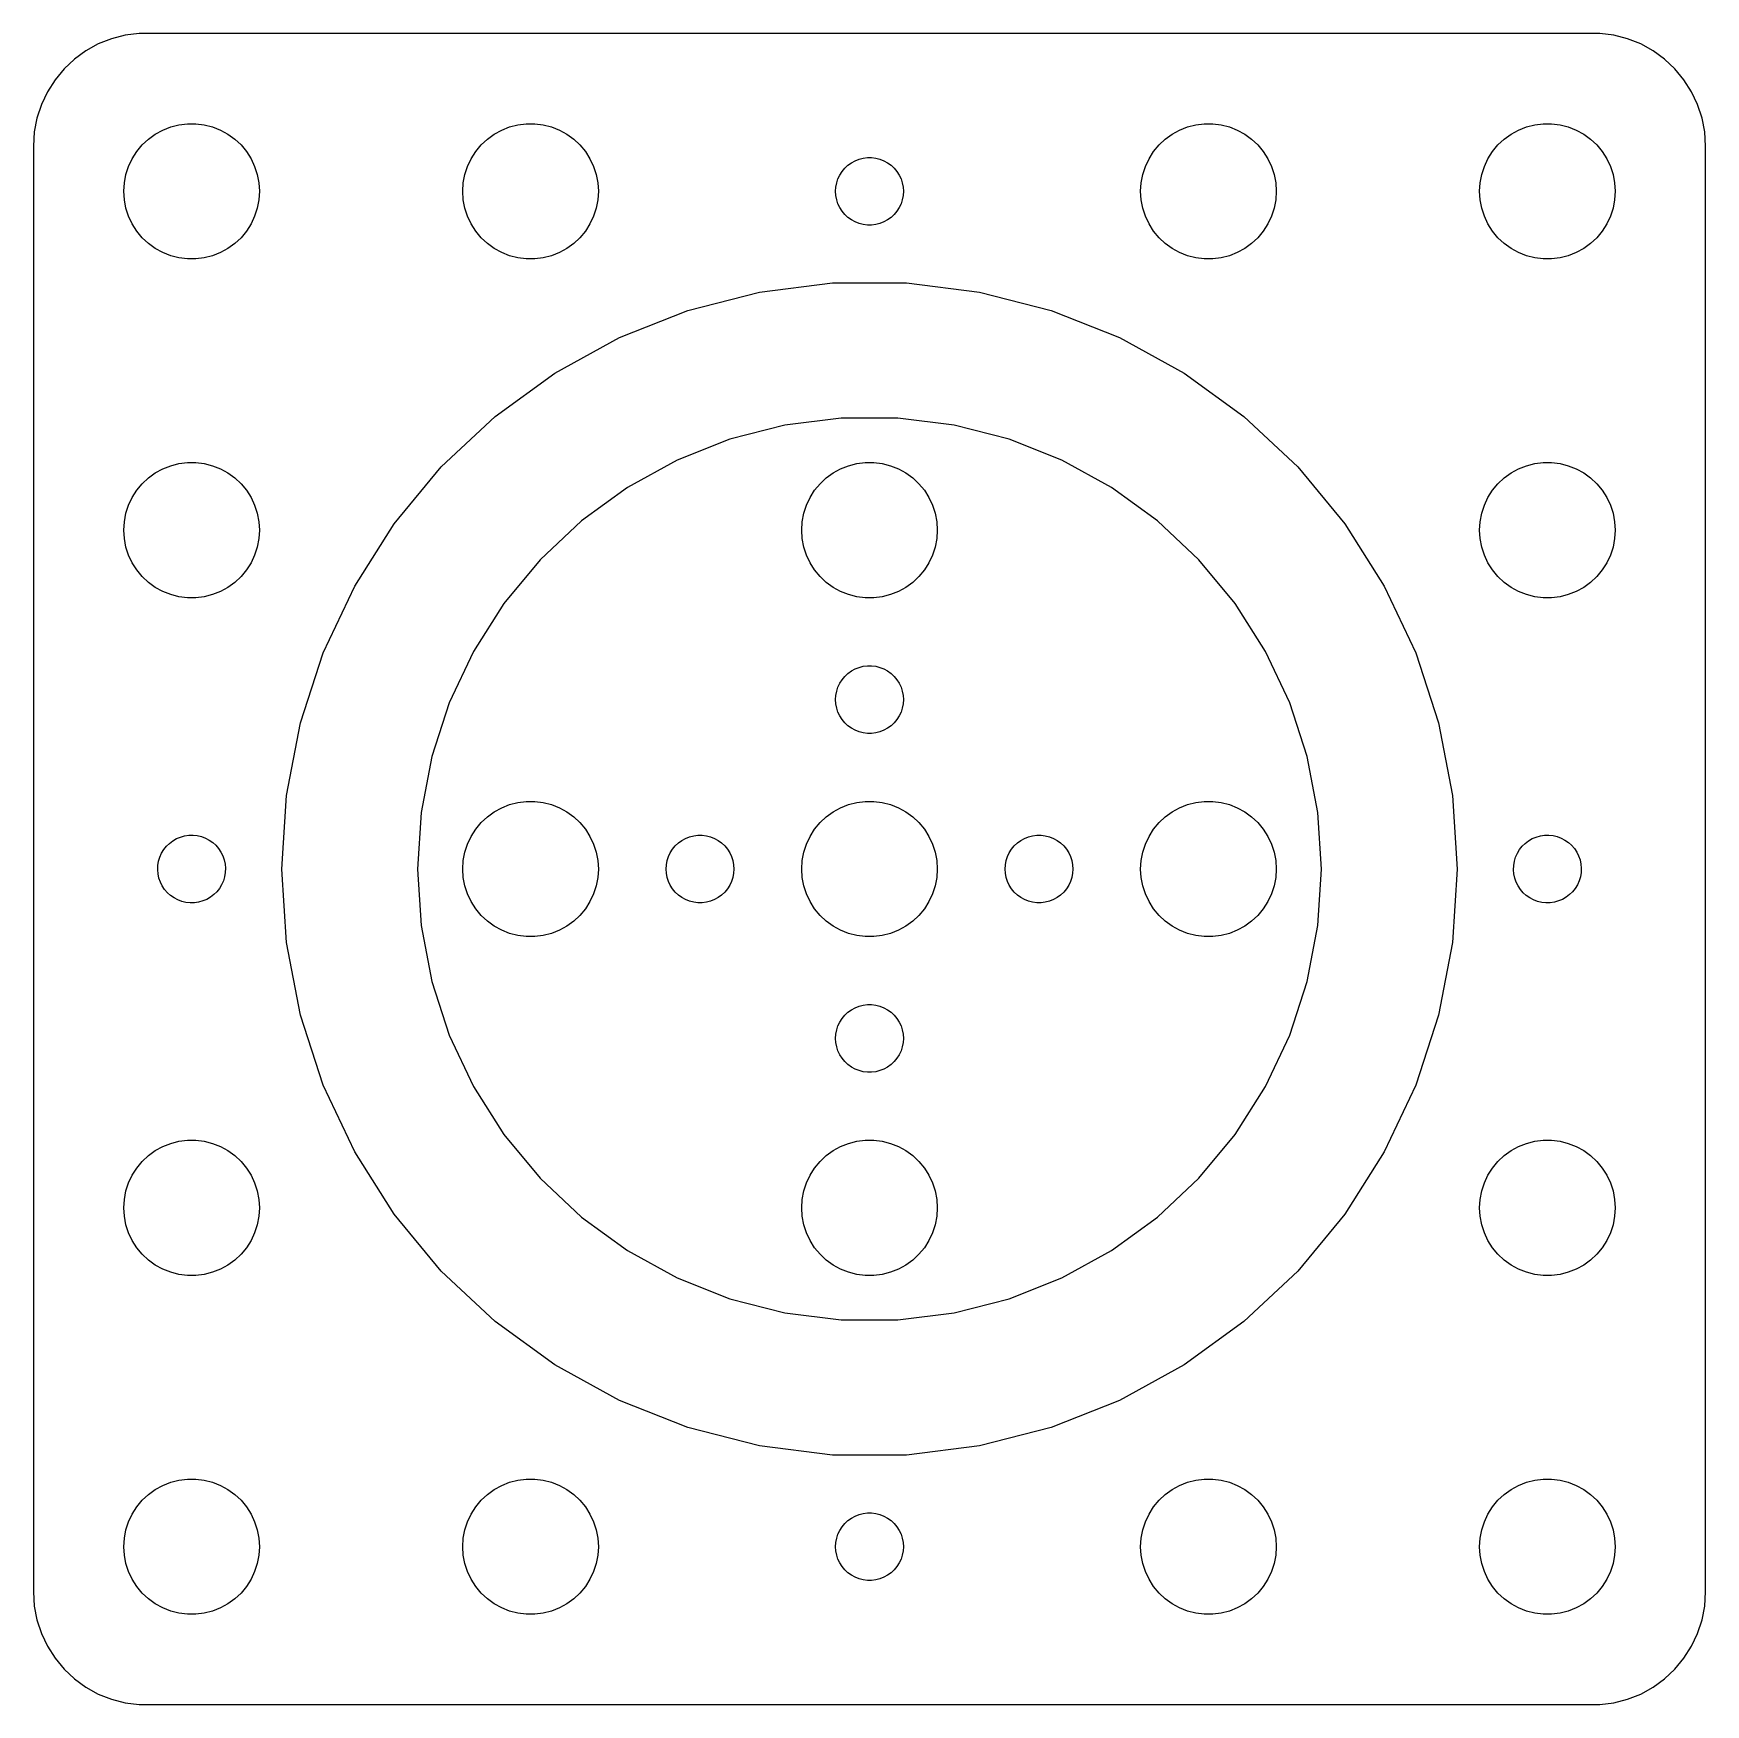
# Model space of a CAD drawing. Header units: metres. Extents: x -37 to 37, y -37 to 37.
import ezdxf

# ---------------------------------------------------------------- set-up
doc = ezdxf.new("R2010")
doc.units = ezdxf.units.M

msp = doc.modelspace()

# ---------------------------------------------------------------- linework, layer by layer
for p, q in [((-34.1289, 36.5241), (-34.6791, 36.2216)), ((-33.5451, 36.7553), (-34.1289, 36.5241)), ((-32.9369, 36.9114), (-33.5451, 36.7553)), ((-32.3139, 36.9901), (-32.9369, 36.9114)), ((32.3139, 36.9901), (-32.3139, 36.9901)), ((32.9369, 36.9114), (32.3139, 36.9901)), ((33.5451, 36.7553), (32.9369, 36.9114)), ((34.1289, 36.5241), (33.5451, 36.7553)), ((34.6791, 36.2216), (34.1289, 36.5241)), ((-35.1871, 35.8526), (-35.6448, 35.4227)), ((-34.6791, 36.2216), (-35.1871, 35.8526)), ((35.1871, 35.8526), (34.6791, 36.2216)), ((35.6448, 35.4227), (35.1871, 35.8526)), ((-36.0451, 34.9389), (-36.3815, 34.4088)), ((-35.6448, 35.4227), (-36.0451, 34.9389)), ((36.0451, 34.9389), (35.6448, 35.4227)), ((36.3815, 34.4088), (36.0451, 34.9389)), ((-36.3815, 34.4088), (-36.6489, 33.8406)), ((36.6489, 33.8406), (36.3815, 34.4088)), ((-36.6489, 33.8406), (-36.8429, 33.2434)), ((36.8429, 33.2434), (36.6489, 33.8406)), ((-36.9606, 32.6267), (-37, 32)), ((-36.8429, 33.2434), (-36.9606, 32.6267)), ((-31.6075, 32.533), (-31.2773, 32.7145)), ((-31.2773, 32.7145), (-30.927, 32.8532)), ((-30.927, 32.8532), (-30.5621, 32.9469)), ((-30.5621, 32.9469), (-30.1884, 32.9941)), ((-30.1884, 32.9941), (-29.8116, 32.9941)), ((-29.8116, 32.9941), (-29.4379, 32.9469)), ((-29.4379, 32.9469), (-29.0729, 32.8532)), ((-29.0729, 32.8532), (-28.7227, 32.7145)), ((-28.7227, 32.7145), (-28.3925, 32.533)), ((-16.6075, 32.533), (-16.2773, 32.7145)), ((-16.2773, 32.7145), (-15.927, 32.8532)), ((-15.927, 32.8532), (-15.5621, 32.9469)), ((-15.5621, 32.9469), (-15.1884, 32.9941)), ((-15.1884, 32.9941), (-14.8116, 32.9941)), ((-14.8116, 32.9941), (-14.4379, 32.9469)), ((-14.4379, 32.9469), (-14.0729, 32.8532)), ((-14.0729, 32.8532), (-13.7227, 32.7145)), ((-13.7227, 32.7145), (-13.3925, 32.533)), ((13.3925, 32.533), (13.7227, 32.7145)), ((13.7227, 32.7145), (14.0729, 32.8532)), ((14.0729, 32.8532), (14.4379, 32.9469)), ((14.4379, 32.9469), (14.8116, 32.9941)), ((14.8116, 32.9941), (15.1884, 32.9941)), ((15.1884, 32.9941), (15.5621, 32.9469)), ((15.5621, 32.9469), (15.927, 32.8532)), ((15.927, 32.8532), (16.2773, 32.7145)), ((16.2773, 32.7145), (16.6075, 32.533)), ((28.3925, 32.533), (28.7227, 32.7145)), ((28.7227, 32.7145), (29.0729, 32.8532)), ((29.0729, 32.8532), (29.4379, 32.9469)), ((29.4379, 32.9469), (29.8116, 32.9941)), ((29.8116, 32.9941), (30.1884, 32.9941)), ((30.1884, 32.9941), (30.5621, 32.9469)), ((30.5621, 32.9469), (30.927, 32.8532)), ((30.927, 32.8532), (31.2773, 32.7145)), ((31.2773, 32.7145), (31.6075, 32.533)), ((36.9606, 32.6267), (36.8429, 33.2434)), ((37, 32), (36.9606, 32.6267)), ((-37, 32), (-37, -32)), ((-32.427, 31.7634), (-32.1869, 32.0536)), ((-32.1869, 32.0536), (-31.9123, 32.3115)), ((-31.9123, 32.3115), (-31.6075, 32.533)), ((-28.3925, 32.533), (-28.0877, 32.3115)), ((-28.0877, 32.3115), (-27.8131, 32.0536)), ((-27.8131, 32.0536), (-27.5729, 31.7634)), ((-17.427, 31.7634), (-17.1869, 32.0536)), ((-17.1869, 32.0536), (-16.9123, 32.3115)), ((-16.9123, 32.3115), (-16.6075, 32.533)), ((-13.3925, 32.533), (-13.0877, 32.3115)), ((-13.0877, 32.3115), (-12.8131, 32.0536)), ((-12.8131, 32.0536), (-12.5729, 31.7634)), ((12.5729, 31.7634), (12.8131, 32.0536)), ((12.8131, 32.0536), (13.0877, 32.3115)), ((13.0877, 32.3115), (13.3925, 32.533)), ((16.6075, 32.533), (16.9123, 32.3115)), ((16.9123, 32.3115), (17.1869, 32.0536)), ((17.1869, 32.0536), (17.427, 31.7634)), ((27.5729, 31.7634), (27.8131, 32.0536)), ((27.8131, 32.0536), (28.0877, 32.3115)), ((28.0877, 32.3115), (28.3925, 32.533)), ((31.6075, 32.533), (31.9123, 32.3115)), ((31.9123, 32.3115), (32.1869, 32.0536)), ((32.1869, 32.0536), (32.427, 31.7634)), ((37, -32), (37, 32)), ((-32.9057, 30.7461), (-32.7893, 31.1044)), ((-32.7893, 31.1044), (-32.6289, 31.4453)), ((-32.6289, 31.4453), (-32.427, 31.7634)), ((-27.5729, 31.7634), (-27.3711, 31.4453)), ((-27.3711, 31.4453), (-27.2107, 31.1044)), ((-27.2107, 31.1044), (-27.0942, 30.7461)), ((-17.9057, 30.7461), (-17.7893, 31.1044)), ((-17.7893, 31.1044), (-17.6289, 31.4453)), ((-17.6289, 31.4453), (-17.427, 31.7634)), ((-12.5729, 31.7634), (-12.3711, 31.4453)), ((-12.3711, 31.4453), (-12.2107, 31.1044)), ((-12.2107, 31.1044), (-12.0942, 30.7461)), ((-1.09344, 31.0268), (-0.956131, 31.1558)), ((-0.956131, 31.1558), (-0.803726, 31.2665)), ((-0.803726, 31.2665), (-0.638657, 31.3572)), ((-0.638657, 31.3572), (-0.463516, 31.4266)), ((-0.463516, 31.4266), (-0.281067, 31.4734)), ((-0.281067, 31.4734), (-0.094177, 31.497)), ((-0.094177, 31.497), (0.094177, 31.497)), ((0.094177, 31.497), (0.281067, 31.4734)), ((0.281067, 31.4734), (0.463516, 31.4266)), ((0.463516, 31.4266), (0.638657, 31.3572)), ((0.638657, 31.3572), (0.803726, 31.2665)), ((0.803726, 31.2665), (0.956131, 31.1558)), ((0.956131, 31.1558), (1.09344, 31.0268)), ((12.0942, 30.7461), (12.2107, 31.1044)), ((12.2107, 31.1044), (12.3711, 31.4453)), ((12.3711, 31.4453), (12.5729, 31.7634)), ((17.427, 31.7634), (17.6289, 31.4453)), ((17.6289, 31.4453), (17.7893, 31.1044)), ((17.7893, 31.1044), (17.9057, 30.7461)), ((27.0942, 30.7461), (27.2107, 31.1044)), ((27.2107, 31.1044), (27.3711, 31.4453)), ((27.3711, 31.4453), (27.5729, 31.7634)), ((32.427, 31.7634), (32.6289, 31.4453)), ((32.6289, 31.4453), (32.7893, 31.1044)), ((32.7893, 31.1044), (32.9057, 30.7461)), ((-33, 30), (-32.9763, 30.376)), ((-32.9763, 30.376), (-32.9057, 30.7461)), ((-27.0942, 30.7461), (-27.0237, 30.376)), ((-27.0237, 30.376), (-27, 30)), ((-18, 30), (-17.9763, 30.376)), ((-17.9763, 30.376), (-17.9057, 30.7461)), ((-12.0942, 30.7461), (-12.0237, 30.376)), ((-12.0237, 30.376), (-12, 30)), ((-1.48816, 30.188), (-1.45287, 30.373)), ((-1.45287, 30.373), (-1.39465, 30.5522)), ((-1.39465, 30.5522), (-1.31445, 30.7226)), ((-1.31445, 30.7226), (-1.21352, 30.8817)), ((-1.21352, 30.8817), (-1.09344, 31.0268)), ((1.09344, 31.0268), (1.21352, 30.8817)), ((1.21352, 30.8817), (1.31445, 30.7226)), ((1.31445, 30.7226), (1.39465, 30.5522)), ((1.39465, 30.5522), (1.45287, 30.373)), ((1.45287, 30.373), (1.48816, 30.188)), ((12, 30), (12.0237, 30.376)), ((12.0237, 30.376), (12.0942, 30.7461)), ((17.9057, 30.7461), (17.9763, 30.376)), ((17.9763, 30.376), (18, 30)), ((27, 30), (27.0237, 30.376)), ((27.0237, 30.376), (27.0942, 30.7461)), ((32.9057, 30.7461), (32.9763, 30.376)), ((32.9763, 30.376), (33, 30)), ((-32.9763, 29.624), (-33, 30)), ((-32.9057, 29.2539), (-32.9763, 29.624)), ((-27.0237, 29.624), (-27.0942, 29.2539)), ((-27, 30), (-27.0237, 29.624)), ((-17.9763, 29.624), (-18, 30)), ((-17.9057, 29.2539), (-17.9763, 29.624)), ((-12.0237, 29.624), (-12.0942, 29.2539)), ((-12, 30), (-12.0237, 29.624)), ((-1.5, 30), (-1.48816, 30.188)), ((-1.48816, 29.812), (-1.5, 30)), ((-1.45287, 29.627), (-1.48816, 29.812)), ((-1.39465, 29.4478), (-1.45287, 29.627)), ((1.45287, 29.627), (1.39465, 29.4478)), ((1.48816, 29.812), (1.45287, 29.627)), ((1.48816, 30.188), (1.5, 30)), ((1.5, 30), (1.48816, 29.812)), ((12.0237, 29.624), (12, 30)), ((12.0942, 29.2539), (12.0237, 29.624)), ((17.9763, 29.624), (17.9057, 29.2539)), ((18, 30), (17.9763, 29.624)), ((27.0237, 29.624), (27, 30)), ((27.0942, 29.2539), (27.0237, 29.624)), ((32.9763, 29.624), (32.9057, 29.2539)), ((33, 30), (32.9763, 29.624)), ((-32.7893, 28.8956), (-32.9057, 29.2539)), ((-32.6289, 28.5547), (-32.7893, 28.8956)), ((-27.2107, 28.8956), (-27.3711, 28.5547)), ((-27.0942, 29.2539), (-27.2107, 28.8956)), ((-17.7893, 28.8956), (-17.9057, 29.2539)), ((-17.6289, 28.5547), (-17.7893, 28.8956)), ((-12.2107, 28.8956), (-12.3711, 28.5547)), ((-12.0942, 29.2539), (-12.2107, 28.8956)), ((-1.31445, 29.2774), (-1.39465, 29.4478)), ((-1.21352, 29.1183), (-1.31445, 29.2774)), ((-1.09344, 28.9732), (-1.21352, 29.1183)), ((-0.956131, 28.8442), (-1.09344, 28.9732)), ((1.09344, 28.9732), (0.956131, 28.8442)), ((1.21352, 29.1183), (1.09344, 28.9732)), ((1.31445, 29.2774), (1.21352, 29.1183)), ((1.39465, 29.4478), (1.31445, 29.2774)), ((12.2107, 28.8956), (12.0942, 29.2539)), ((12.3711, 28.5547), (12.2107, 28.8956)), ((17.7893, 28.8956), (17.6289, 28.5547)), ((17.9057, 29.2539), (17.7893, 28.8956)), ((27.2107, 28.8956), (27.0942, 29.2539)), ((27.3711, 28.5547), (27.2107, 28.8956)), ((32.7893, 28.8956), (32.6289, 28.5547)), ((32.9057, 29.2539), (32.7893, 28.8956)), ((-32.427, 28.2366), (-32.6289, 28.5547)), ((-32.1869, 27.9464), (-32.427, 28.2366)), ((-27.5729, 28.2366), (-27.8131, 27.9464)), ((-27.3711, 28.5547), (-27.5729, 28.2366)), ((-17.427, 28.2366), (-17.6289, 28.5547)), ((-17.1869, 27.9464), (-17.427, 28.2366)), ((-12.5729, 28.2366), (-12.8131, 27.9464)), ((-12.3711, 28.5547), (-12.5729, 28.2366)), ((-0.803726, 28.7335), (-0.956131, 28.8442)), ((-0.638657, 28.6427), (-0.803726, 28.7335)), ((-0.463516, 28.5734), (-0.638657, 28.6427)), ((-0.281067, 28.5266), (-0.463516, 28.5734)), ((-0.094177, 28.503), (-0.281067, 28.5266)), ((0.094177, 28.503), (-0.094177, 28.503)), ((0.281067, 28.5266), (0.094177, 28.503)), ((0.463516, 28.5734), (0.281067, 28.5266)), ((0.638657, 28.6427), (0.463516, 28.5734)), ((0.803726, 28.7335), (0.638657, 28.6427)), ((0.956131, 28.8442), (0.803726, 28.7335)), ((12.5729, 28.2366), (12.3711, 28.5547)), ((12.8131, 27.9464), (12.5729, 28.2366)), ((17.427, 28.2366), (17.1869, 27.9464)), ((17.6289, 28.5547), (17.427, 28.2366)), ((27.5729, 28.2366), (27.3711, 28.5547)), ((27.8131, 27.9464), (27.5729, 28.2366)), ((32.427, 28.2366), (32.1869, 27.9464)), ((32.6289, 28.5547), (32.427, 28.2366)), ((-31.9123, 27.6884), (-32.1869, 27.9464)), ((-31.6075, 27.467), (-31.9123, 27.6884)), ((-31.2773, 27.2855), (-31.6075, 27.467)), ((-28.3925, 27.467), (-28.7227, 27.2855)), ((-28.0877, 27.6884), (-28.3925, 27.467)), ((-27.8131, 27.9464), (-28.0877, 27.6884)), ((-16.9123, 27.6884), (-17.1869, 27.9464)), ((-16.6075, 27.467), (-16.9123, 27.6884)), ((-16.2773, 27.2855), (-16.6075, 27.467)), ((-13.3925, 27.467), (-13.7227, 27.2855)), ((-13.0877, 27.6884), (-13.3925, 27.467)), ((-12.8131, 27.9464), (-13.0877, 27.6884)), ((13.0877, 27.6884), (12.8131, 27.9464)), ((13.3925, 27.467), (13.0877, 27.6884)), ((13.7227, 27.2855), (13.3925, 27.467)), ((16.6075, 27.467), (16.2773, 27.2855)), ((16.9123, 27.6884), (16.6075, 27.467)), ((17.1869, 27.9464), (16.9123, 27.6884)), ((28.0877, 27.6884), (27.8131, 27.9464)), ((28.3925, 27.467), (28.0877, 27.6884)), ((28.7227, 27.2855), (28.3925, 27.467)), ((31.6075, 27.467), (31.2773, 27.2855)), ((31.9123, 27.6884), (31.6075, 27.467)), ((32.1869, 27.9464), (31.9123, 27.6884)), ((-30.927, 27.1468), (-31.2773, 27.2855)), ((-30.5621, 27.0531), (-30.927, 27.1468)), ((-30.1884, 27.0059), (-30.5621, 27.0531)), ((-29.8116, 27.0059), (-30.1884, 27.0059)), ((-29.4379, 27.0531), (-29.8116, 27.0059)), ((-29.0729, 27.1468), (-29.4379, 27.0531)), ((-28.7227, 27.2855), (-29.0729, 27.1468)), ((-15.927, 27.1468), (-16.2773, 27.2855)), ((-15.5621, 27.0531), (-15.927, 27.1468)), ((-15.1884, 27.0059), (-15.5621, 27.0531)), ((-14.8116, 27.0059), (-15.1884, 27.0059)), ((-14.4379, 27.0531), (-14.8116, 27.0059)), ((-14.0729, 27.1468), (-14.4379, 27.0531)), ((-13.7227, 27.2855), (-14.0729, 27.1468)), ((14.0729, 27.1468), (13.7227, 27.2855)), ((14.4379, 27.0531), (14.0729, 27.1468)), ((14.8116, 27.0059), (14.4379, 27.0531)), ((15.1884, 27.0059), (14.8116, 27.0059)), ((15.5621, 27.0531), (15.1884, 27.0059)), ((15.927, 27.1468), (15.5621, 27.0531)), ((16.2773, 27.2855), (15.927, 27.1468)), ((29.0729, 27.1468), (28.7227, 27.2855)), ((29.4379, 27.0531), (29.0729, 27.1468)), ((29.8116, 27.0059), (29.4379, 27.0531)), ((30.1884, 27.0059), (29.8116, 27.0059)), ((30.5621, 27.0531), (30.1884, 27.0059)), ((30.927, 27.1468), (30.5621, 27.0531)), ((31.2773, 27.2855), (30.927, 27.1468)), ((-4.8719, 25.5395), (-1.63255, 25.9487)), ((-1.63255, 25.9487), (1.63255, 25.9487)), ((1.63255, 25.9487), (4.8719, 25.5395)), ((-8.03444, 24.7275), (-4.8719, 25.5395)), ((4.8719, 25.5395), (8.03444, 24.7275)), ((-11.0703, 23.5255), (-8.03444, 24.7275)), ((8.03444, 24.7275), (11.0703, 23.5255)), ((-13.9315, 21.9525), (-11.0703, 23.5255)), ((11.0703, 23.5255), (13.9315, 21.9525)), ((-16.573, 20.0333), (-13.9315, 21.9525)), ((13.9315, 21.9525), (16.573, 20.0333)), ((-18.9532, 17.7982), (-16.573, 20.0333)), ((16.573, 20.0333), (18.9532, 17.7982)), ((-3.74762, 19.6457), (-6.18033, 19.0211)), ((-1.2558, 19.9605), (-3.74762, 19.6457)), ((1.2558, 19.9605), (-1.2558, 19.9605)), ((3.74762, 19.6457), (1.2558, 19.9605)), ((6.18033, 19.0211), (3.74762, 19.6457)), ((-6.18033, 19.0211), (-8.51558, 18.0965)), ((8.51558, 18.0965), (6.18033, 19.0211)), ((-31.2773, 17.7145), (-30.927, 17.8532)), ((-30.927, 17.8532), (-30.5621, 17.9469)), ((-30.5621, 17.9469), (-30.1884, 17.9941)), ((-30.1884, 17.9941), (-29.8116, 17.9941)), ((-29.8116, 17.9941), (-29.4379, 17.9469)), ((-29.4379, 17.9469), (-29.0729, 17.8532)), ((-29.0729, 17.8532), (-28.7227, 17.7145)), ((-21.0344, 15.2824), (-18.9532, 17.7982)), ((-8.51558, 18.0965), (-10.7165, 16.8866)), ((-1.27733, 17.7145), (-0.927048, 17.8532)), ((-0.927048, 17.8532), (-0.562134, 17.9469)), ((-0.562134, 17.9469), (-0.18837, 17.9941)), ((-0.18837, 17.9941), (0.18837, 17.9941)), ((0.18837, 17.9941), (0.562134, 17.9469)), ((0.562134, 17.9469), (0.927048, 17.8532)), ((0.927048, 17.8532), (1.27733, 17.7145)), ((10.7165, 16.8866), (8.51558, 18.0965)), ((18.9532, 17.7982), (21.0344, 15.2824)), ((28.7227, 17.7145), (29.0729, 17.8532)), ((29.0729, 17.8532), (29.4379, 17.9469)), ((29.4379, 17.9469), (29.8116, 17.9941)), ((29.8116, 17.9941), (30.1884, 17.9941)), ((30.1884, 17.9941), (30.5621, 17.9469)), ((30.5621, 17.9469), (30.927, 17.8532)), ((30.927, 17.8532), (31.2773, 17.7145)), ((-32.427, 16.7634), (-32.1869, 17.0536)), ((-32.1869, 17.0536), (-31.9123, 17.3115)), ((-31.9123, 17.3115), (-31.6075, 17.533)), ((-31.6075, 17.533), (-31.2773, 17.7145)), ((-28.7227, 17.7145), (-28.3925, 17.533)), ((-28.3925, 17.533), (-28.0877, 17.3115)), ((-28.0877, 17.3115), (-27.8131, 17.0536)), ((-27.8131, 17.0536), (-27.5729, 16.7634)), ((-2.42705, 16.7634), (-2.1869, 17.0536)), ((-2.1869, 17.0536), (-1.91226, 17.3115)), ((-1.91226, 17.3115), (-1.60747, 17.533)), ((-1.60747, 17.533), (-1.27733, 17.7145)), ((1.27733, 17.7145), (1.60747, 17.533)), ((1.60747, 17.533), (1.91226, 17.3115)), ((1.91226, 17.3115), (2.1869, 17.0536)), ((2.1869, 17.0536), (2.42705, 16.7634)), ((27.5729, 16.7634), (27.8131, 17.0536)), ((27.8131, 17.0536), (28.0877, 17.3115)), ((28.0877, 17.3115), (28.3925, 17.533)), ((28.3925, 17.533), (28.7227, 17.7145)), ((31.2773, 17.7145), (31.6075, 17.533)), ((31.6075, 17.533), (31.9123, 17.3115)), ((31.9123, 17.3115), (32.1869, 17.0536)), ((32.1869, 17.0536), (32.427, 16.7634)), ((-32.7893, 16.1044), (-32.6289, 16.4453)), ((-32.6289, 16.4453), (-32.427, 16.7634)), ((-27.5729, 16.7634), (-27.3711, 16.4453)), ((-27.3711, 16.4453), (-27.2107, 16.1044)), ((-10.7165, 16.8866), (-12.7485, 15.4103)), ((-2.78932, 16.1044), (-2.62891, 16.4453)), ((-2.62891, 16.4453), (-2.42705, 16.7634)), ((2.42705, 16.7634), (2.62891, 16.4453)), ((2.62891, 16.4453), (2.78932, 16.1044)), ((12.7485, 15.4103), (10.7165, 16.8866)), ((27.2107, 16.1044), (27.3711, 16.4453)), ((27.3711, 16.4453), (27.5729, 16.7634)), ((32.427, 16.7634), (32.6289, 16.4453)), ((32.6289, 16.4453), (32.7893, 16.1044)), ((-32.9763, 15.376), (-32.9057, 15.7461)), ((-32.9057, 15.7461), (-32.7893, 16.1044)), ((-27.2107, 16.1044), (-27.0942, 15.7461)), ((-27.0942, 15.7461), (-27.0237, 15.376)), ((-2.97633, 15.376), (-2.90575, 15.7461)), ((-2.90575, 15.7461), (-2.78932, 16.1044)), ((2.78932, 16.1044), (2.90575, 15.7461)), ((2.90575, 15.7461), (2.97633, 15.376)), ((27.0237, 15.376), (27.0942, 15.7461)), ((27.0942, 15.7461), (27.2107, 16.1044)), ((32.7893, 16.1044), (32.9057, 15.7461)), ((32.9057, 15.7461), (32.9763, 15.376)), ((-33, 15), (-32.9763, 15.376)), ((-32.9763, 14.624), (-33, 15)), ((-27.0237, 15.376), (-27, 15)), ((-27, 15), (-27.0237, 14.624)), ((-22.784, 12.5256), (-21.0344, 15.2824)), ((-12.7485, 15.4103), (-14.5794, 13.6909)), ((-3, 15), (-2.97633, 15.376)), ((-2.97633, 14.624), (-3, 15)), ((2.97633, 15.376), (3, 15)), ((3, 15), (2.97633, 14.624)), ((14.5794, 13.6909), (12.7485, 15.4103)), ((21.0344, 15.2824), (22.784, 12.5256)), ((27, 15), (27.0237, 15.376)), ((27.0237, 14.624), (27, 15)), ((32.9763, 15.376), (33, 15)), ((33, 15), (32.9763, 14.624)), ((-32.9057, 14.2539), (-32.9763, 14.624)), ((-32.7893, 13.8956), (-32.9057, 14.2539)), ((-27.0942, 14.2539), (-27.2107, 13.8956)), ((-27.0237, 14.624), (-27.0942, 14.2539)), ((-2.90575, 14.2539), (-2.97633, 14.624)), ((-2.78932, 13.8956), (-2.90575, 14.2539)), ((2.90575, 14.2539), (2.78932, 13.8956)), ((2.97633, 14.624), (2.90575, 14.2539)), ((27.0942, 14.2539), (27.0237, 14.624)), ((27.2107, 13.8956), (27.0942, 14.2539)), ((32.9057, 14.2539), (32.7893, 13.8956)), ((32.9763, 14.624), (32.9057, 14.2539)), ((-32.6289, 13.5547), (-32.7893, 13.8956)), ((-32.427, 13.2366), (-32.6289, 13.5547)), ((-27.3711, 13.5547), (-27.5729, 13.2366)), ((-27.2107, 13.8956), (-27.3711, 13.5547)), ((-14.5794, 13.6909), (-16.1803, 11.7557)), ((-2.62891, 13.5547), (-2.78932, 13.8956)), ((-2.42705, 13.2366), (-2.62891, 13.5547)), ((2.62891, 13.5547), (2.42705, 13.2366)), ((2.78932, 13.8956), (2.62891, 13.5547)), ((16.1803, 11.7557), (14.5794, 13.6909)), ((27.3711, 13.5547), (27.2107, 13.8956)), ((27.5729, 13.2366), (27.3711, 13.5547)), ((32.6289, 13.5547), (32.427, 13.2366)), ((32.7893, 13.8956), (32.6289, 13.5547)), ((-32.1869, 12.9464), (-32.427, 13.2366)), ((-31.9123, 12.6884), (-32.1869, 12.9464)), ((-31.6075, 12.467), (-31.9123, 12.6884)), ((-28.0877, 12.6884), (-28.3925, 12.467)), ((-27.8131, 12.9464), (-28.0877, 12.6884)), ((-27.5729, 13.2366), (-27.8131, 12.9464)), ((-2.1869, 12.9464), (-2.42705, 13.2366)), ((-1.91226, 12.6884), (-2.1869, 12.9464)), ((-1.60747, 12.467), (-1.91226, 12.6884)), ((1.91226, 12.6884), (1.60747, 12.467)), ((2.1869, 12.9464), (1.91226, 12.6884)), ((2.42705, 13.2366), (2.1869, 12.9464)), ((27.8131, 12.9464), (27.5729, 13.2366)), ((28.0877, 12.6884), (27.8131, 12.9464)), ((28.3925, 12.467), (28.0877, 12.6884)), ((31.9123, 12.6884), (31.6075, 12.467)), ((32.1869, 12.9464), (31.9123, 12.6884)), ((32.427, 13.2366), (32.1869, 12.9464)), ((-31.2773, 12.2855), (-31.6075, 12.467)), ((-30.927, 12.1468), (-31.2773, 12.2855)), ((-30.5621, 12.0531), (-30.927, 12.1468)), ((-30.1884, 12.0059), (-30.5621, 12.0531)), ((-29.8116, 12.0059), (-30.1884, 12.0059)), ((-29.4379, 12.0531), (-29.8116, 12.0059)), ((-29.0729, 12.1468), (-29.4379, 12.0531)), ((-28.7227, 12.2855), (-29.0729, 12.1468)), ((-28.3925, 12.467), (-28.7227, 12.2855)), ((-24.1742, 9.57123), (-22.784, 12.5256)), ((-1.27733, 12.2855), (-1.60747, 12.467)), ((-0.927048, 12.1468), (-1.27733, 12.2855)), ((-0.562134, 12.0531), (-0.927048, 12.1468)), ((-0.18837, 12.0059), (-0.562134, 12.0531)), ((0.18837, 12.0059), (-0.18837, 12.0059)), ((0.562134, 12.0531), (0.18837, 12.0059)), ((0.927048, 12.1468), (0.562134, 12.0531)), ((1.27733, 12.2855), (0.927048, 12.1468)), ((1.60747, 12.467), (1.27733, 12.2855)), ((22.784, 12.5256), (24.1742, 9.57123)), ((28.7227, 12.2855), (28.3925, 12.467)), ((29.0729, 12.1468), (28.7227, 12.2855)), ((29.4379, 12.0531), (29.0729, 12.1468)), ((29.8116, 12.0059), (29.4379, 12.0531)), ((30.1884, 12.0059), (29.8116, 12.0059)), ((30.5621, 12.0531), (30.1884, 12.0059)), ((30.927, 12.1468), (30.5621, 12.0531)), ((31.2773, 12.2855), (30.927, 12.1468)), ((31.6075, 12.467), (31.2773, 12.2855)), ((-16.1803, 11.7557), (-17.5261, 9.63507)), ((17.5261, 9.63507), (16.1803, 11.7557)), ((-17.5261, 9.63507), (-18.5955, 7.36249)), ((18.5955, 7.36249), (17.5261, 9.63507)), ((-25.1832, 6.46593), (-24.1742, 9.57123)), ((-0.638657, 8.85724), (-0.463516, 8.92657)), ((-0.463516, 8.92657), (-0.281067, 8.97342)), ((-0.281067, 8.97342), (-0.094177, 8.99704)), ((-0.094177, 8.99704), (0.094177, 8.99704)), ((0.094177, 8.99704), (0.281067, 8.97342)), ((0.281067, 8.97342), (0.463516, 8.92657)), ((0.463516, 8.92657), (0.638657, 8.85724)), ((24.1742, 9.57123), (25.1832, 6.46593)), ((-1.39465, 8.05219), (-1.31445, 8.22263)), ((-1.31445, 8.22263), (-1.21352, 8.38167)), ((-1.21352, 8.38167), (-1.09344, 8.52681)), ((-1.09344, 8.52681), (-0.956131, 8.65576)), ((-0.956131, 8.65576), (-0.803726, 8.76648)), ((-0.803726, 8.76648), (-0.638657, 8.85724)), ((0.638657, 8.85724), (0.803726, 8.76648)), ((0.803726, 8.76648), (0.956131, 8.65576)), ((0.956131, 8.65576), (1.09344, 8.52681)), ((1.09344, 8.52681), (1.21352, 8.38167)), ((1.21352, 8.38167), (1.31445, 8.22263)), ((1.31445, 8.22263), (1.39465, 8.05219)), ((-1.5, 7.5), (-1.48816, 7.68799)), ((-1.48816, 7.312), (-1.5, 7.5)), ((-1.48816, 7.68799), (-1.45287, 7.87303)), ((-1.45287, 7.87303), (-1.39465, 8.05219)), ((1.39465, 8.05219), (1.45287, 7.87303)), ((1.45287, 7.87303), (1.48816, 7.68799)), ((1.48816, 7.68799), (1.5, 7.5)), ((1.5, 7.5), (1.48816, 7.312)), ((-18.5955, 7.36249), (-19.3717, 4.97379)), ((-1.45287, 7.12695), (-1.48816, 7.312)), ((-1.39465, 6.9478), (-1.45287, 7.12695)), ((-1.31445, 6.77736), (-1.39465, 6.9478)), ((-1.21352, 6.61832), (-1.31445, 6.77736)), ((1.31445, 6.77736), (1.21352, 6.61832)), ((1.39465, 6.9478), (1.31445, 6.77736)), ((1.45287, 7.12695), (1.39465, 6.9478)), ((1.48816, 7.312), (1.45287, 7.12695)), ((19.3717, 4.97379), (18.5955, 7.36249)), ((-25.795, 3.25865), (-25.1832, 6.46593)), ((-1.09344, 6.47318), (-1.21352, 6.61832)), ((-0.956131, 6.34422), (-1.09344, 6.47318)), ((-0.803726, 6.23351), (-0.956131, 6.34422)), ((-0.638657, 6.14275), (-0.803726, 6.23351)), ((-0.463516, 6.07341), (-0.638657, 6.14275)), ((-0.281067, 6.02657), (-0.463516, 6.07341)), ((-0.094177, 6.00294), (-0.281067, 6.02657)), ((0.094177, 6.00294), (-0.094177, 6.00294)), ((0.281067, 6.02657), (0.094177, 6.00294)), ((0.463516, 6.07341), (0.281067, 6.02657)), ((0.638657, 6.14275), (0.463516, 6.07341)), ((0.803726, 6.23351), (0.638657, 6.14275)), ((0.956131, 6.34422), (0.803726, 6.23351)), ((1.09344, 6.47318), (0.956131, 6.34422)), ((1.21352, 6.61832), (1.09344, 6.47318)), ((25.1832, 6.46593), (25.795, 3.25865)), ((-19.3717, 4.97379), (-19.8423, 2.50665)), ((19.8423, 2.50665), (19.3717, 4.97379)), ((-26, 0), (-25.795, 3.25865)), ((-15.5621, 2.94685), (-15.1884, 2.99408)), ((-15.1884, 2.99408), (-14.8116, 2.99408)), ((-14.8116, 2.99408), (-14.4379, 2.94685)), ((-0.562134, 2.94685), (-0.18837, 2.99408)), ((-0.18837, 2.99408), (0.18837, 2.99408)), ((0.18837, 2.99408), (0.562134, 2.94685)), ((14.4379, 2.94685), (14.8116, 2.99408)), ((14.8116, 2.99408), (15.1884, 2.99408)), ((15.1884, 2.99408), (15.5621, 2.94685)), ((25.795, 3.25865), (26, 0)), ((-19.8423, 2.50665), (-20, 0)), ((-17.1869, 2.05363), (-16.9123, 2.31154)), ((-16.9123, 2.31154), (-16.6075, 2.53297)), ((-16.6075, 2.53297), (-16.2773, 2.71448)), ((-16.2773, 2.71448), (-15.927, 2.85316)), ((-15.927, 2.85316), (-15.5621, 2.94685)), ((-14.4379, 2.94685), (-14.0729, 2.85316)), ((-14.0729, 2.85316), (-13.7227, 2.71448)), ((-13.7227, 2.71448), (-13.3925, 2.53297)), ((-13.3925, 2.53297), (-13.0877, 2.31154)), ((-13.0877, 2.31154), (-12.8131, 2.05363)), ((-2.1869, 2.05363), (-1.91226, 2.31154)), ((-1.91226, 2.31154), (-1.60747, 2.53297)), ((-1.60747, 2.53297), (-1.27733, 2.71448)), ((-1.27733, 2.71448), (-0.927048, 2.85316)), ((-0.927048, 2.85316), (-0.562134, 2.94685)), ((0.562134, 2.94685), (0.927048, 2.85316)), ((0.927048, 2.85316), (1.27733, 2.71448)), ((1.27733, 2.71448), (1.60747, 2.53297)), ((1.60747, 2.53297), (1.91226, 2.31154)), ((1.91226, 2.31154), (2.1869, 2.05363)), ((12.8131, 2.05363), (13.0877, 2.31154)), ((13.0877, 2.31154), (13.3925, 2.53297)), ((13.3925, 2.53297), (13.7227, 2.71448)), ((13.7227, 2.71448), (14.0729, 2.85316)), ((14.0729, 2.85316), (14.4379, 2.94685)), ((15.5621, 2.94685), (15.927, 2.85316)), ((15.927, 2.85316), (16.2773, 2.71448)), ((16.2773, 2.71448), (16.6075, 2.53297)), ((16.6075, 2.53297), (16.9123, 2.31154)), ((16.9123, 2.31154), (17.1869, 2.05363)), ((20, 0), (19.8423, 2.50665)), ((-30.3119, 1.46721), (-30.1255, 1.49474)), ((-30.1255, 1.49474), (-29.9372, 1.49867)), ((-29.9372, 1.49867), (-29.7498, 1.47899)), ((-17.6289, 1.44525), (-17.427, 1.76335)), ((-17.427, 1.76335), (-17.1869, 2.05363)), ((-12.8131, 2.05363), (-12.5729, 1.76335)), ((-12.5729, 1.76335), (-12.3711, 1.44525)), ((-7.78107, 1.47342), (-7.59418, 1.49704)), ((-7.59418, 1.49704), (-7.40581, 1.49704)), ((-7.40581, 1.49704), (-7.21892, 1.47342)), ((-2.62891, 1.44525), (-2.42705, 1.76335)), ((-2.42705, 1.76335), (-2.1869, 2.05363)), ((2.1869, 2.05363), (2.42705, 1.76335)), ((2.42705, 1.76335), (2.62891, 1.44525)), ((7.21892, 1.47342), (7.40581, 1.49704)), ((7.40581, 1.49704), (7.59418, 1.49704)), ((7.59418, 1.49704), (7.78107, 1.47342)), ((12.3711, 1.44525), (12.5729, 1.76335)), ((12.5729, 1.76335), (12.8131, 2.05363)), ((17.1869, 2.05363), (17.427, 1.76335)), ((17.427, 1.76335), (17.6289, 1.44525)), ((29.6881, 1.46721), (29.8745, 1.49474)), ((29.8745, 1.49474), (30.0628, 1.49867)), ((30.0628, 1.49867), (30.2502, 1.47899)), ((-31.3293, 0.694931), (-31.2317, 0.856064)), ((-31.2317, 0.856064), (-31.1147, 1.00369)), ((-31.1147, 1.00369), (-30.9801, 1.13548)), ((-30.9801, 1.13548), (-30.8301, 1.24937)), ((-30.8301, 1.24937), (-30.6669, 1.34357)), ((-30.6669, 1.34357), (-30.4933, 1.41655)), ((-30.4933, 1.41655), (-30.3119, 1.46721)), ((-29.7498, 1.47899), (-29.5665, 1.43597)), ((-29.5665, 1.43597), (-29.3899, 1.37032)), ((-29.3899, 1.37032), (-29.2229, 1.28304)), ((-29.2229, 1.28304), (-29.0683, 1.17554)), ((-29.0683, 1.17554), (-28.9283, 1.04948)), ((-28.9283, 1.04948), (-28.8052, 0.906891)), ((-28.8052, 0.906891), (-28.701, 0.75)), ((-28.701, 0.75), (-28.6172, 0.581268)), ((-17.9763, 0.375992), (-17.9057, 0.746063)), ((-17.9057, 0.746063), (-17.7893, 1.10437)), ((-17.7893, 1.10437), (-17.6289, 1.44525)), ((-12.3711, 1.44525), (-12.2107, 1.10437)), ((-12.2107, 1.10437), (-12.0942, 0.746063)), ((-12.0942, 0.746063), (-12.0237, 0.375992)), ((-8.81445, 0.722626), (-8.71352, 0.881668)), ((-8.71352, 0.881668), (-8.59344, 1.02681)), ((-8.59344, 1.02681), (-8.45613, 1.15576)), ((-8.45613, 1.15576), (-8.30373, 1.26648)), ((-8.30373, 1.26648), (-8.13866, 1.35724)), ((-8.13866, 1.35724), (-7.96352, 1.42657)), ((-7.96352, 1.42657), (-7.78107, 1.47342)), ((-7.21892, 1.47342), (-7.03647, 1.42657)), ((-7.03647, 1.42657), (-6.86133, 1.35724)), ((-6.86133, 1.35724), (-6.69626, 1.26648)), ((-6.69626, 1.26648), (-6.54385, 1.15576)), ((-6.54385, 1.15576), (-6.40654, 1.02681)), ((-6.40654, 1.02681), (-6.28647, 0.881668)), ((-6.28647, 0.881668), (-6.18553, 0.722626)), ((-2.97633, 0.375992), (-2.90575, 0.746063)), ((-2.90575, 0.746063), (-2.78932, 1.10437)), ((-2.78932, 1.10437), (-2.62891, 1.44525)), ((2.62891, 1.44525), (2.78932, 1.10437)), ((2.78932, 1.10437), (2.90575, 0.746063)), ((2.90575, 0.746063), (2.97633, 0.375992)), ((6.18553, 0.722626), (6.28647, 0.881668)), ((6.28647, 0.881668), (6.40654, 1.02681)), ((6.40654, 1.02681), (6.54385, 1.15576)), ((6.54385, 1.15576), (6.69626, 1.26648)), ((6.69626, 1.26648), (6.86133, 1.35724)), ((6.86133, 1.35724), (7.03647, 1.42657)), ((7.03647, 1.42657), (7.21892, 1.47342)), ((7.78107, 1.47342), (7.96352, 1.42657)), ((7.96352, 1.42657), (8.13866, 1.35724)), ((8.13866, 1.35724), (8.30373, 1.26648)), ((8.30373, 1.26648), (8.45613, 1.15576)), ((8.45613, 1.15576), (8.59344, 1.02681)), ((8.59344, 1.02681), (8.71352, 0.881668)), ((8.71352, 0.881668), (8.81445, 0.722626)), ((12.0237, 0.375992), (12.0942, 0.746063)), ((12.0942, 0.746063), (12.2107, 1.10437)), ((12.2107, 1.10437), (12.3711, 1.44525)), ((17.6289, 1.44525), (17.7893, 1.10437)), ((17.7893, 1.10437), (17.9057, 0.746063)), ((17.9057, 0.746063), (17.9763, 0.375992)), ((28.6707, 0.694931), (28.7683, 0.856064)), ((28.7683, 0.856064), (28.8853, 1.00369)), ((28.8853, 1.00369), (29.0199, 1.13548)), ((29.0199, 1.13548), (29.1699, 1.24937)), ((29.1699, 1.24937), (29.333, 1.34357)), ((29.333, 1.34357), (29.5067, 1.41655)), ((29.5067, 1.41655), (29.6881, 1.46721)), ((30.2502, 1.47899), (30.4335, 1.43597)), ((30.4335, 1.43597), (30.6101, 1.37032)), ((30.6101, 1.37032), (30.777, 1.28304)), ((30.777, 1.28304), (30.9317, 1.17554)), ((30.9317, 1.17554), (31.0717, 1.04948)), ((31.0717, 1.04948), (31.1948, 0.906891)), ((31.1948, 0.906891), (31.299, 0.75)), ((31.299, 0.75), (31.3828, 0.581268)), ((-31.4997, -0.031403), (-31.4918, 0.156784)), ((-31.4918, 0.156784), (-31.4604, 0.342514)), ((-31.4604, 0.342514), (-31.4059, 0.522858)), ((-31.4059, 0.522858), (-31.3293, 0.694931)), ((-28.6172, 0.581268), (-28.5553, 0.403366)), ((-28.5553, 0.403366), (-28.5161, 0.219116)), ((-28.5161, 0.219116), (-28.5003, 0.031403)), ((-28.5003, 0.031403), (-28.5082, -0.156784)), ((-25.795, -3.25865), (-26, 0)), ((-20, 0), (-19.8423, -2.50665)), ((-18, 0), (-17.9763, 0.375992)), ((-17.9763, -0.375992), (-18, 0)), ((-12.0237, 0.375992), (-12, 0)), ((-12, 0), (-12.0237, -0.375992)), ((-9, 0), (-8.98816, 0.187988)), ((-8.98816, -0.187988), (-9, 0)), ((-8.98816, 0.187988), (-8.95287, 0.373032)), ((-8.95287, 0.373032), (-8.89465, 0.552185)), ((-8.89465, 0.552185), (-8.81445, 0.722626)), ((-6.18553, 0.722626), (-6.10533, 0.552185)), ((-6.10533, 0.552185), (-6.04712, 0.373032)), ((-6.04712, 0.373032), (-6.01183, 0.187988)), ((-6.01183, 0.187988), (-6, 0)), ((-6, 0), (-6.01183, -0.187988)), ((-3, 0), (-2.97633, 0.375992)), ((-2.97633, -0.375992), (-3, 0)), ((2.97633, 0.375992), (3, 0)), ((3, 0), (2.97633, -0.375992)), ((6, 0), (6.01183, 0.187988)), ((6.01183, -0.187988), (6, 0)), ((6.01183, 0.187988), (6.04712, 0.373032)), ((6.04712, 0.373032), (6.10533, 0.552185)), ((6.10533, 0.552185), (6.18553, 0.722626)), ((8.81445, 0.722626), (8.89465, 0.552185)), ((8.89465, 0.552185), (8.95287, 0.373032)), ((8.95287, 0.373032), (8.98816, 0.187988)), ((8.98816, 0.187988), (9, 0)), ((9, 0), (8.98816, -0.187988)), ((12, 0), (12.0237, 0.375992)), ((12.0237, -0.375992), (12, 0)), ((17.9763, 0.375992), (18, 0)), ((18, 0), (17.9763, -0.375992)), ((19.8423, -2.50665), (20, 0)), ((26, 0), (25.795, -3.25865)), ((28.5003, -0.031403), (28.5082, 0.156784)), ((28.5082, 0.156784), (28.5396, 0.342514)), ((28.5396, 0.342514), (28.5941, 0.522858)), ((28.5941, 0.522858), (28.6707, 0.694931)), ((31.3828, 0.581268), (31.4447, 0.403366)), ((31.4447, 0.403366), (31.4839, 0.219116)), ((31.4839, 0.219116), (31.4997, 0.031403)), ((31.4997, 0.031403), (31.4918, -0.156784)), ((-31.4839, -0.219116), (-31.4997, -0.031403)), ((-31.4447, -0.403366), (-31.4839, -0.219116)), ((-31.3828, -0.581268), (-31.4447, -0.403366)), ((-31.299, -0.75), (-31.3828, -0.581268)), ((-28.6707, -0.694931), (-28.7683, -0.856064)), ((-28.5941, -0.522858), (-28.6707, -0.694931)), ((-28.5396, -0.342514), (-28.5941, -0.522858)), ((-28.5082, -0.156784), (-28.5396, -0.342514)), ((-17.9057, -0.746063), (-17.9763, -0.375992)), ((-12.0237, -0.375992), (-12.0942, -0.746063)), ((-8.95287, -0.373032), (-8.98816, -0.187988)), ((-8.89465, -0.552185), (-8.95287, -0.373032)), ((-8.81445, -0.722626), (-8.89465, -0.552185)), ((-8.71352, -0.881668), (-8.81445, -0.722626)), ((-6.18553, -0.722626), (-6.28647, -0.881668)), ((-6.10533, -0.552185), (-6.18553, -0.722626)), ((-6.04712, -0.373032), (-6.10533, -0.552185)), ((-6.01183, -0.187988), (-6.04712, -0.373032)), ((-2.90575, -0.746063), (-2.97633, -0.375992)), ((2.97633, -0.375992), (2.90575, -0.746063)), ((6.04712, -0.373032), (6.01183, -0.187988)), ((6.10533, -0.552185), (6.04712, -0.373032)), ((6.18553, -0.722626), (6.10533, -0.552185)), ((6.28647, -0.881668), (6.18553, -0.722626)), ((8.81445, -0.722626), (8.71352, -0.881668)), ((8.89465, -0.552185), (8.81445, -0.722626)), ((8.95287, -0.373032), (8.89465, -0.552185)), ((8.98816, -0.187988), (8.95287, -0.373032)), ((12.0942, -0.746063), (12.0237, -0.375992)), ((17.9763, -0.375992), (17.9057, -0.746063)), ((28.5161, -0.219116), (28.5003, -0.031403)), ((28.5553, -0.403366), (28.5161, -0.219116)), ((28.6172, -0.581268), (28.5553, -0.403366)), ((28.701, -0.75), (28.6172, -0.581268)), ((31.3293, -0.694931), (31.2317, -0.856064)), ((31.4059, -0.522858), (31.3293, -0.694931)), ((31.4604, -0.342514), (31.4059, -0.522858)), ((31.4918, -0.156784), (31.4604, -0.342514)), ((-31.1948, -0.906891), (-31.299, -0.75)), ((-31.0717, -1.04948), (-31.1948, -0.906891)), ((-30.9317, -1.17554), (-31.0717, -1.04948)), ((-30.777, -1.28304), (-30.9317, -1.17554)), ((-30.6101, -1.37032), (-30.777, -1.28304)), ((-30.4335, -1.43597), (-30.6101, -1.37032)), ((-30.2502, -1.47899), (-30.4335, -1.43597)), ((-30.0628, -1.49867), (-30.2502, -1.47899)), ((-29.6881, -1.46721), (-29.8745, -1.49474)), ((-29.5067, -1.41655), (-29.6881, -1.46721)), ((-29.333, -1.34357), (-29.5067, -1.41655)), ((-29.1699, -1.24937), (-29.333, -1.34357)), ((-29.0199, -1.13548), (-29.1699, -1.24937)), ((-28.8853, -1.00369), (-29.0199, -1.13548)), ((-28.7683, -0.856064), (-28.8853, -1.00369)), ((-17.7893, -1.10437), (-17.9057, -0.746063)), ((-17.6289, -1.44525), (-17.7893, -1.10437)), ((-17.427, -1.76335), (-17.6289, -1.44525)), ((-12.3711, -1.44525), (-12.5729, -1.76335)), ((-12.2107, -1.10437), (-12.3711, -1.44525)), ((-12.0942, -0.746063), (-12.2107, -1.10437)), ((-8.59344, -1.02681), (-8.71352, -0.881668)), ((-8.45613, -1.15576), (-8.59344, -1.02681)), ((-8.30373, -1.26648), (-8.45613, -1.15576)), ((-8.13866, -1.35724), (-8.30373, -1.26648)), ((-7.96352, -1.42657), (-8.13866, -1.35724)), ((-7.78107, -1.47342), (-7.96352, -1.42657)), ((-7.59418, -1.49704), (-7.78107, -1.47342)), ((-7.21892, -1.47342), (-7.40581, -1.49704)), ((-7.03647, -1.42657), (-7.21892, -1.47342)), ((-6.86133, -1.35724), (-7.03647, -1.42657)), ((-6.69626, -1.26648), (-6.86133, -1.35724)), ((-6.54385, -1.15576), (-6.69626, -1.26648)), ((-6.40654, -1.02681), (-6.54385, -1.15576)), ((-6.28647, -0.881668), (-6.40654, -1.02681)), ((-2.78932, -1.10437), (-2.90575, -0.746063)), ((-2.62891, -1.44525), (-2.78932, -1.10437)), ((-2.42705, -1.76335), (-2.62891, -1.44525)), ((2.62891, -1.44525), (2.42705, -1.76335)), ((2.78932, -1.10437), (2.62891, -1.44525)), ((2.90575, -0.746063), (2.78932, -1.10437)), ((6.40654, -1.02681), (6.28647, -0.881668)), ((6.54385, -1.15576), (6.40654, -1.02681)), ((6.69626, -1.26648), (6.54385, -1.15576)), ((6.86133, -1.35724), (6.69626, -1.26648)), ((7.03647, -1.42657), (6.86133, -1.35724)), ((7.21892, -1.47342), (7.03647, -1.42657)), ((7.40581, -1.49704), (7.21892, -1.47342)), ((7.78107, -1.47342), (7.59418, -1.49704)), ((7.96352, -1.42657), (7.78107, -1.47342)), ((8.13866, -1.35724), (7.96352, -1.42657)), ((8.30373, -1.26648), (8.13866, -1.35724)), ((8.45613, -1.15576), (8.30373, -1.26648)), ((8.59344, -1.02681), (8.45613, -1.15576)), ((8.71352, -0.881668), (8.59344, -1.02681)), ((12.2107, -1.10437), (12.0942, -0.746063)), ((12.3711, -1.44525), (12.2107, -1.10437)), ((12.5729, -1.76335), (12.3711, -1.44525)), ((17.6289, -1.44525), (17.427, -1.76335)), ((17.7893, -1.10437), (17.6289, -1.44525)), ((17.9057, -0.746063), (17.7893, -1.10437)), ((28.8052, -0.906891), (28.701, -0.75)), ((28.9283, -1.04948), (28.8052, -0.906891)), ((29.0683, -1.17554), (28.9283, -1.04948)), ((29.2229, -1.28304), (29.0683, -1.17554)), ((29.3899, -1.37032), (29.2229, -1.28304)), ((29.5665, -1.43597), (29.3899, -1.37032)), ((29.7498, -1.47899), (29.5665, -1.43597)), ((29.9372, -1.49867), (29.7498, -1.47899)), ((30.3119, -1.46721), (30.1255, -1.49474)), ((30.4933, -1.41655), (30.3119, -1.46721)), ((30.6669, -1.34357), (30.4933, -1.41655)), ((30.8301, -1.24937), (30.6669, -1.34357)), ((30.9801, -1.13548), (30.8301, -1.24937)), ((31.1147, -1.00369), (30.9801, -1.13548)), ((31.2317, -0.856064), (31.1147, -1.00369)), ((-29.8745, -1.49474), (-30.0628, -1.49867)), ((-17.1869, -2.05363), (-17.427, -1.76335)), ((-16.9123, -2.31154), (-17.1869, -2.05363)), ((-12.8131, -2.05363), (-13.0877, -2.31154)), ((-12.5729, -1.76335), (-12.8131, -2.05363)), ((-7.40581, -1.49704), (-7.59418, -1.49704)), ((-2.1869, -2.05363), (-2.42705, -1.76335)), ((-1.91226, -2.31154), (-2.1869, -2.05363)), ((2.1869, -2.05363), (1.91226, -2.31154)), ((2.42705, -1.76335), (2.1869, -2.05363)), ((7.59418, -1.49704), (7.40581, -1.49704)), ((12.8131, -2.05363), (12.5729, -1.76335)), ((13.0877, -2.31154), (12.8131, -2.05363)), ((17.1869, -2.05363), (16.9123, -2.31154)), ((17.427, -1.76335), (17.1869, -2.05363)), ((30.1255, -1.49474), (29.9372, -1.49867)), ((-19.8423, -2.50665), (-19.3717, -4.97379)), ((-16.6075, -2.53297), (-16.9123, -2.31154)), ((-16.2773, -2.71448), (-16.6075, -2.53297)), ((-15.927, -2.85316), (-16.2773, -2.71448)), ((-15.5621, -2.94685), (-15.927, -2.85316)), ((-15.1884, -2.99408), (-15.5621, -2.94685)), ((-14.4379, -2.94685), (-14.8116, -2.99408)), ((-14.0729, -2.85316), (-14.4379, -2.94685)), ((-13.7227, -2.71448), (-14.0729, -2.85316)), ((-13.3925, -2.53297), (-13.7227, -2.71448)), ((-13.0877, -2.31154), (-13.3925, -2.53297)), ((-1.60747, -2.53297), (-1.91226, -2.31154)), ((-1.27733, -2.71448), (-1.60747, -2.53297)), ((-0.927048, -2.85316), (-1.27733, -2.71448)), ((-0.562134, -2.94685), (-0.927048, -2.85316)), ((-0.18837, -2.99408), (-0.562134, -2.94685)), ((0.562134, -2.94685), (0.18837, -2.99408)), ((0.927048, -2.85316), (0.562134, -2.94685)), ((1.27733, -2.71448), (0.927048, -2.85316)), ((1.60747, -2.53297), (1.27733, -2.71448)), ((1.91226, -2.31154), (1.60747, -2.53297)), ((13.3925, -2.53297), (13.0877, -2.31154)), ((13.7227, -2.71448), (13.3925, -2.53297)), ((14.0729, -2.85316), (13.7227, -2.71448)), ((14.4379, -2.94685), (14.0729, -2.85316)), ((14.8116, -2.99408), (14.4379, -2.94685)), ((15.5621, -2.94685), (15.1884, -2.99408)), ((15.927, -2.85316), (15.5621, -2.94685)), ((16.2773, -2.71448), (15.927, -2.85316)), ((16.6075, -2.53297), (16.2773, -2.71448)), ((16.9123, -2.31154), (16.6075, -2.53297)), ((19.3717, -4.97379), (19.8423, -2.50665)), ((-25.1832, -6.46593), (-25.795, -3.25865)), ((-14.8116, -2.99408), (-15.1884, -2.99408)), ((0.18837, -2.99408), (-0.18837, -2.99408)), ((15.1884, -2.99408), (14.8116, -2.99408)), ((25.795, -3.25865), (25.1832, -6.46593)), ((-19.3717, -4.97379), (-18.5955, -7.36249)), ((18.5955, -7.36249), (19.3717, -4.97379)), ((-24.1742, -9.57123), (-25.1832, -6.46593)), ((-1.31445, -6.77736), (-1.21352, -6.61832)), ((-1.21352, -6.61832), (-1.09344, -6.47318)), ((-1.09344, -6.47318), (-0.956131, -6.34422)), ((-0.956131, -6.34422), (-0.803726, -6.23351)), ((-0.803726, -6.23351), (-0.638657, -6.14275)), ((-0.638657, -6.14275), (-0.463516, -6.07341)), ((-0.463516, -6.07341), (-0.281067, -6.02657)), ((-0.281067, -6.02657), (-0.094177, -6.00294)), ((-0.094177, -6.00294), (0.094177, -6.00294)), ((0.094177, -6.00294), (0.281067, -6.02657)), ((0.281067, -6.02657), (0.463516, -6.07341)), ((0.463516, -6.07341), (0.638657, -6.14275)), ((0.638657, -6.14275), (0.803726, -6.23351)), ((0.803726, -6.23351), (0.956131, -6.34422)), ((0.956131, -6.34422), (1.09344, -6.47318)), ((1.09344, -6.47318), (1.21352, -6.61832)), ((1.21352, -6.61832), (1.31445, -6.77736)), ((25.1832, -6.46593), (24.1742, -9.57123)), ((-18.5955, -7.36249), (-17.5261, -9.63507)), ((-1.5, -7.5), (-1.48816, -7.312)), ((-1.48816, -7.312), (-1.45287, -7.12695)), ((-1.45287, -7.12695), (-1.39465, -6.9478)), ((-1.39465, -6.9478), (-1.31445, -6.77736)), ((1.31445, -6.77736), (1.39465, -6.9478)), ((1.39465, -6.9478), (1.45287, -7.12695)), ((1.45287, -7.12695), (1.48816, -7.312)), ((1.48816, -7.312), (1.5, -7.5)), ((17.5261, -9.63507), (18.5955, -7.36249)), ((-1.48816, -7.68799), (-1.5, -7.5)), ((-1.45287, -7.87303), (-1.48816, -7.68799)), ((-1.39465, -8.05219), (-1.45287, -7.87303)), ((-1.31445, -8.22263), (-1.39465, -8.05219)), ((1.39465, -8.05219), (1.31445, -8.22263)), ((1.45287, -7.87303), (1.39465, -8.05219)), ((1.48816, -7.68799), (1.45287, -7.87303)), ((1.5, -7.5), (1.48816, -7.68799)), ((-1.21352, -8.38167), (-1.31445, -8.22263)), ((-1.09344, -8.52681), (-1.21352, -8.38167)), ((-0.956131, -8.65576), (-1.09344, -8.52681)), ((-0.803726, -8.76648), (-0.956131, -8.65576)), ((-0.638657, -8.85724), (-0.803726, -8.76648)), ((-0.463516, -8.92657), (-0.638657, -8.85724)), ((0.638657, -8.85724), (0.463516, -8.92657)), ((0.803726, -8.76648), (0.638657, -8.85724)), ((0.956131, -8.65576), (0.803726, -8.76648)), ((1.09344, -8.52681), (0.956131, -8.65576)), ((1.21352, -8.38167), (1.09344, -8.52681)), ((1.31445, -8.22263), (1.21352, -8.38167)), ((-22.784, -12.5256), (-24.1742, -9.57123)), ((-0.281067, -8.97342), (-0.463516, -8.92657)), ((-0.094177, -8.99704), (-0.281067, -8.97342)), ((0.094177, -8.99704), (-0.094177, -8.99704)), ((0.281067, -8.97342), (0.094177, -8.99704)), ((0.463516, -8.92657), (0.281067, -8.97342)), ((24.1742, -9.57123), (22.784, -12.5256)), ((-17.5261, -9.63507), (-16.1803, -11.7557)), ((16.1803, -11.7557), (17.5261, -9.63507)), ((-16.1803, -11.7557), (-14.5794, -13.6909)), ((14.5794, -13.6909), (16.1803, -11.7557)), ((-31.9123, -12.6884), (-31.6075, -12.467)), ((-31.6075, -12.467), (-31.2773, -12.2855)), ((-31.2773, -12.2855), (-30.927, -12.1468)), ((-30.927, -12.1468), (-30.5621, -12.0531)), ((-30.5621, -12.0531), (-30.1884, -12.0059)), ((-30.1884, -12.0059), (-29.8116, -12.0059)), ((-29.8116, -12.0059), (-29.4379, -12.0531)), ((-29.4379, -12.0531), (-29.0729, -12.1468)), ((-29.0729, -12.1468), (-28.7227, -12.2855)), ((-28.7227, -12.2855), (-28.3925, -12.467)), ((-28.3925, -12.467), (-28.0877, -12.6884)), ((-21.0344, -15.2824), (-22.784, -12.5256)), ((-1.91226, -12.6884), (-1.60747, -12.467)), ((-1.60747, -12.467), (-1.27733, -12.2855)), ((-1.27733, -12.2855), (-0.927048, -12.1468)), ((-0.927048, -12.1468), (-0.562134, -12.0531)), ((-0.562134, -12.0531), (-0.18837, -12.0059)), ((-0.18837, -12.0059), (0.18837, -12.0059)), ((0.18837, -12.0059), (0.562134, -12.0531)), ((0.562134, -12.0531), (0.927048, -12.1468)), ((0.927048, -12.1468), (1.27733, -12.2855)), ((1.27733, -12.2855), (1.60747, -12.467)), ((1.60747, -12.467), (1.91226, -12.6884)), ((22.784, -12.5256), (21.0344, -15.2824)), ((28.0877, -12.6884), (28.3925, -12.467)), ((28.3925, -12.467), (28.7227, -12.2855)), ((28.7227, -12.2855), (29.0729, -12.1468)), ((29.0729, -12.1468), (29.4379, -12.0531)), ((29.4379, -12.0531), (29.8116, -12.0059)), ((29.8116, -12.0059), (30.1884, -12.0059)), ((30.1884, -12.0059), (30.5621, -12.0531)), ((30.5621, -12.0531), (30.927, -12.1468)), ((30.927, -12.1468), (31.2773, -12.2855)), ((31.2773, -12.2855), (31.6075, -12.467)), ((31.6075, -12.467), (31.9123, -12.6884)), ((-32.6289, -13.5547), (-32.427, -13.2366)), ((-32.427, -13.2366), (-32.1869, -12.9464)), ((-32.1869, -12.9464), (-31.9123, -12.6884)), ((-28.0877, -12.6884), (-27.8131, -12.9464)), ((-27.8131, -12.9464), (-27.5729, -13.2366)), ((-27.5729, -13.2366), (-27.3711, -13.5547)), ((-2.62891, -13.5547), (-2.42705, -13.2366)), ((-2.42705, -13.2366), (-2.1869, -12.9464)), ((-2.1869, -12.9464), (-1.91226, -12.6884)), ((1.91226, -12.6884), (2.1869, -12.9464)), ((2.1869, -12.9464), (2.42705, -13.2366)), ((2.42705, -13.2366), (2.62891, -13.5547)), ((27.3711, -13.5547), (27.5729, -13.2366)), ((27.5729, -13.2366), (27.8131, -12.9464)), ((27.8131, -12.9464), (28.0877, -12.6884)), ((31.9123, -12.6884), (32.1869, -12.9464)), ((32.1869, -12.9464), (32.427, -13.2366)), ((32.427, -13.2366), (32.6289, -13.5547)), ((-32.9057, -14.2539), (-32.7893, -13.8956)), ((-32.7893, -13.8956), (-32.6289, -13.5547)), ((-27.3711, -13.5547), (-27.2107, -13.8956)), ((-27.2107, -13.8956), (-27.0942, -14.2539)), ((-14.5794, -13.6909), (-12.7485, -15.4103)), ((-2.90575, -14.2539), (-2.78932, -13.8956)), ((-2.78932, -13.8956), (-2.62891, -13.5547)), ((2.62891, -13.5547), (2.78932, -13.8956)), ((2.78932, -13.8956), (2.90575, -14.2539)), ((12.7485, -15.4103), (14.5794, -13.6909)), ((27.0942, -14.2539), (27.2107, -13.8956)), ((27.2107, -13.8956), (27.3711, -13.5547)), ((32.6289, -13.5547), (32.7893, -13.8956)), ((32.7893, -13.8956), (32.9057, -14.2539)), ((-33, -15), (-32.9763, -14.624)), ((-32.9763, -14.624), (-32.9057, -14.2539)), ((-27.0942, -14.2539), (-27.0237, -14.624)), ((-27.0237, -14.624), (-27, -15)), ((-3, -15), (-2.97633, -14.624)), ((-2.97633, -14.624), (-2.90575, -14.2539)), ((2.90575, -14.2539), (2.97633, -14.624)), ((2.97633, -14.624), (3, -15)), ((27, -15), (27.0237, -14.624)), ((27.0237, -14.624), (27.0942, -14.2539)), ((32.9057, -14.2539), (32.9763, -14.624)), ((32.9763, -14.624), (33, -15)), ((-32.9763, -15.376), (-33, -15)), ((-32.9057, -15.7461), (-32.9763, -15.376)), ((-27.0237, -15.376), (-27.0942, -15.7461)), ((-27, -15), (-27.0237, -15.376)), ((-18.9532, -17.7982), (-21.0344, -15.2824)), ((-12.7485, -15.4103), (-10.7165, -16.8866)), ((-2.97633, -15.376), (-3, -15)), ((-2.90575, -15.7461), (-2.97633, -15.376)), ((2.97633, -15.376), (2.90575, -15.7461)), ((3, -15), (2.97633, -15.376)), ((10.7165, -16.8866), (12.7485, -15.4103)), ((21.0344, -15.2824), (18.9532, -17.7982)), ((27.0237, -15.376), (27, -15)), ((27.0942, -15.7461), (27.0237, -15.376)), ((32.9763, -15.376), (32.9057, -15.7461)), ((33, -15), (32.9763, -15.376)), ((-32.7893, -16.1044), (-32.9057, -15.7461)), ((-32.6289, -16.4453), (-32.7893, -16.1044)), ((-27.2107, -16.1044), (-27.3711, -16.4453)), ((-27.0942, -15.7461), (-27.2107, -16.1044)), ((-2.78932, -16.1044), (-2.90575, -15.7461)), ((-2.62891, -16.4453), (-2.78932, -16.1044)), ((2.78932, -16.1044), (2.62891, -16.4453)), ((2.90575, -15.7461), (2.78932, -16.1044)), ((27.2107, -16.1044), (27.0942, -15.7461)), ((27.3711, -16.4453), (27.2107, -16.1044)), ((32.7893, -16.1044), (32.6289, -16.4453)), ((32.9057, -15.7461), (32.7893, -16.1044)), ((-32.427, -16.7634), (-32.6289, -16.4453)), ((-32.1869, -17.0536), (-32.427, -16.7634)), ((-27.5729, -16.7634), (-27.8131, -17.0536)), ((-27.3711, -16.4453), (-27.5729, -16.7634)), ((-10.7165, -16.8866), (-8.51558, -18.0965)), ((-2.42705, -16.7634), (-2.62891, -16.4453)), ((-2.1869, -17.0536), (-2.42705, -16.7634)), ((2.42705, -16.7634), (2.1869, -17.0536)), ((2.62891, -16.4453), (2.42705, -16.7634)), ((8.51558, -18.0965), (10.7165, -16.8866)), ((27.5729, -16.7634), (27.3711, -16.4453)), ((27.8131, -17.0536), (27.5729, -16.7634)), ((32.427, -16.7634), (32.1869, -17.0536)), ((32.6289, -16.4453), (32.427, -16.7634)), ((-31.9123, -17.3115), (-32.1869, -17.0536)), ((-31.6075, -17.533), (-31.9123, -17.3115)), ((-31.2773, -17.7145), (-31.6075, -17.533)), ((-30.927, -17.8532), (-31.2773, -17.7145)), ((-28.7227, -17.7145), (-29.0729, -17.8532)), ((-28.3925, -17.533), (-28.7227, -17.7145)), ((-28.0877, -17.3115), (-28.3925, -17.533)), ((-27.8131, -17.0536), (-28.0877, -17.3115)), ((-1.91226, -17.3115), (-2.1869, -17.0536)), ((-1.60747, -17.533), (-1.91226, -17.3115)), ((-1.27733, -17.7145), (-1.60747, -17.533)), ((-0.927048, -17.8532), (-1.27733, -17.7145)), ((1.27733, -17.7145), (0.927048, -17.8532)), ((1.60747, -17.533), (1.27733, -17.7145)), ((1.91226, -17.3115), (1.60747, -17.533)), ((2.1869, -17.0536), (1.91226, -17.3115)), ((28.0877, -17.3115), (27.8131, -17.0536)), ((28.3925, -17.533), (28.0877, -17.3115)), ((28.7227, -17.7145), (28.3925, -17.533)), ((29.0729, -17.8532), (28.7227, -17.7145)), ((31.2773, -17.7145), (30.927, -17.8532)), ((31.6075, -17.533), (31.2773, -17.7145)), ((31.9123, -17.3115), (31.6075, -17.533)), ((32.1869, -17.0536), (31.9123, -17.3115)), ((-30.5621, -17.9469), (-30.927, -17.8532)), ((-30.1884, -17.9941), (-30.5621, -17.9469)), ((-29.8116, -17.9941), (-30.1884, -17.9941)), ((-29.4379, -17.9469), (-29.8116, -17.9941)), ((-29.0729, -17.8532), (-29.4379, -17.9469)), ((-16.573, -20.0333), (-18.9532, -17.7982)), ((-8.51558, -18.0965), (-6.18033, -19.0211)), ((-0.562134, -17.9469), (-0.927048, -17.8532)), ((-0.18837, -17.9941), (-0.562134, -17.9469)), ((0.18837, -17.9941), (-0.18837, -17.9941)), ((0.562134, -17.9469), (0.18837, -17.9941)), ((0.927048, -17.8532), (0.562134, -17.9469)), ((6.18033, -19.0211), (8.51558, -18.0965)), ((18.9532, -17.7982), (16.573, -20.0333)), ((29.4379, -17.9469), (29.0729, -17.8532)), ((29.8116, -17.9941), (29.4379, -17.9469)), ((30.1884, -17.9941), (29.8116, -17.9941)), ((30.5621, -17.9469), (30.1884, -17.9941)), ((30.927, -17.8532), (30.5621, -17.9469)), ((-6.18033, -19.0211), (-3.74762, -19.6457)), ((3.74762, -19.6457), (6.18033, -19.0211)), ((-3.74762, -19.6457), (-1.2558, -19.9605)), ((-1.2558, -19.9605), (1.2558, -19.9605)), ((1.2558, -19.9605), (3.74762, -19.6457)), ((-13.9315, -21.9525), (-16.573, -20.0333)), ((16.573, -20.0333), (13.9315, -21.9525)), ((-11.0703, -23.5255), (-13.9315, -21.9525)), ((13.9315, -21.9525), (11.0703, -23.5255)), ((-8.03444, -24.7275), (-11.0703, -23.5255)), ((11.0703, -23.5255), (8.03444, -24.7275)), ((-4.8719, -25.5395), (-8.03444, -24.7275)), ((8.03444, -24.7275), (4.8719, -25.5395)), ((-1.63255, -25.9487), (-4.8719, -25.5395)), ((4.8719, -25.5395), (1.63255, -25.9487)), ((1.63255, -25.9487), (-1.63255, -25.9487)), ((-31.6075, -27.467), (-31.2773, -27.2855)), ((-31.2773, -27.2855), (-30.927, -27.1468)), ((-30.927, -27.1468), (-30.5621, -27.0531)), ((-30.5621, -27.0531), (-30.1884, -27.0059)), ((-30.1884, -27.0059), (-29.8116, -27.0059)), ((-29.8116, -27.0059), (-29.4379, -27.0531)), ((-29.4379, -27.0531), (-29.0729, -27.1468)), ((-29.0729, -27.1468), (-28.7227, -27.2855)), ((-28.7227, -27.2855), (-28.3925, -27.467)), ((-16.6075, -27.467), (-16.2773, -27.2855)), ((-16.2773, -27.2855), (-15.927, -27.1468)), ((-15.927, -27.1468), (-15.5621, -27.0531)), ((-15.5621, -27.0531), (-15.1884, -27.0059)), ((-15.1884, -27.0059), (-14.8116, -27.0059)), ((-14.8116, -27.0059), (-14.4379, -27.0531)), ((-14.4379, -27.0531), (-14.0729, -27.1468)), ((-14.0729, -27.1468), (-13.7227, -27.2855)), ((-13.7227, -27.2855), (-13.3925, -27.467)), ((13.3925, -27.467), (13.7227, -27.2855)), ((13.7227, -27.2855), (14.0729, -27.1468)), ((14.0729, -27.1468), (14.4379, -27.0531)), ((14.4379, -27.0531), (14.8116, -27.0059)), ((14.8116, -27.0059), (15.1884, -27.0059)), ((15.1884, -27.0059), (15.5621, -27.0531)), ((15.5621, -27.0531), (15.927, -27.1468)), ((15.927, -27.1468), (16.2773, -27.2855)), ((16.2773, -27.2855), (16.6075, -27.467)), ((28.3925, -27.467), (28.7227, -27.2855)), ((28.7227, -27.2855), (29.0729, -27.1468)), ((29.0729, -27.1468), (29.4379, -27.0531)), ((29.4379, -27.0531), (29.8116, -27.0059)), ((29.8116, -27.0059), (30.1884, -27.0059)), ((30.1884, -27.0059), (30.5621, -27.0531)), ((30.5621, -27.0531), (30.927, -27.1468)), ((30.927, -27.1468), (31.2773, -27.2855)), ((31.2773, -27.2855), (31.6075, -27.467)), ((-32.427, -28.2366), (-32.1869, -27.9464)), ((-32.1869, -27.9464), (-31.9123, -27.6884)), ((-31.9123, -27.6884), (-31.6075, -27.467)), ((-28.3925, -27.467), (-28.0877, -27.6884)), ((-28.0877, -27.6884), (-27.8131, -27.9464)), ((-27.8131, -27.9464), (-27.5729, -28.2366)), ((-17.427, -28.2366), (-17.1869, -27.9464)), ((-17.1869, -27.9464), (-16.9123, -27.6884)), ((-16.9123, -27.6884), (-16.6075, -27.467)), ((-13.3925, -27.467), (-13.0877, -27.6884)), ((-13.0877, -27.6884), (-12.8131, -27.9464)), ((-12.8131, -27.9464), (-12.5729, -28.2366)), ((12.5729, -28.2366), (12.8131, -27.9464)), ((12.8131, -27.9464), (13.0877, -27.6884)), ((13.0877, -27.6884), (13.3925, -27.467)), ((16.6075, -27.467), (16.9123, -27.6884)), ((16.9123, -27.6884), (17.1869, -27.9464)), ((17.1869, -27.9464), (17.427, -28.2366)), ((27.5729, -28.2366), (27.8131, -27.9464)), ((27.8131, -27.9464), (28.0877, -27.6884)), ((28.0877, -27.6884), (28.3925, -27.467)), ((31.6075, -27.467), (31.9123, -27.6884)), ((31.9123, -27.6884), (32.1869, -27.9464)), ((32.1869, -27.9464), (32.427, -28.2366)), ((-32.7893, -28.8956), (-32.6289, -28.5547)), ((-32.6289, -28.5547), (-32.427, -28.2366)), ((-27.5729, -28.2366), (-27.3711, -28.5547)), ((-27.3711, -28.5547), (-27.2107, -28.8956)), ((-17.7893, -28.8956), (-17.6289, -28.5547)), ((-17.6289, -28.5547), (-17.427, -28.2366)), ((-12.5729, -28.2366), (-12.3711, -28.5547)), ((-12.3711, -28.5547), (-12.2107, -28.8956)), ((-1.09344, -28.9732), (-0.956131, -28.8442)), ((-0.956131, -28.8442), (-0.803726, -28.7335)), ((-0.803726, -28.7335), (-0.638657, -28.6427)), ((-0.638657, -28.6427), (-0.463516, -28.5734)), ((-0.463516, -28.5734), (-0.281067, -28.5266)), ((-0.281067, -28.5266), (-0.094177, -28.503)), ((-0.094177, -28.503), (0.094177, -28.503)), ((0.094177, -28.503), (0.281067, -28.5266)), ((0.281067, -28.5266), (0.463516, -28.5734)), ((0.463516, -28.5734), (0.638657, -28.6427)), ((0.638657, -28.6427), (0.803726, -28.7335)), ((0.803726, -28.7335), (0.956131, -28.8442)), ((0.956131, -28.8442), (1.09344, -28.9732)), ((12.2107, -28.8956), (12.3711, -28.5547)), ((12.3711, -28.5547), (12.5729, -28.2366)), ((17.427, -28.2366), (17.6289, -28.5547)), ((17.6289, -28.5547), (17.7893, -28.8956)), ((27.2107, -28.8956), (27.3711, -28.5547)), ((27.3711, -28.5547), (27.5729, -28.2366)), ((32.427, -28.2366), (32.6289, -28.5547)), ((32.6289, -28.5547), (32.7893, -28.8956)), ((-32.9763, -29.624), (-32.9057, -29.2539)), ((-32.9057, -29.2539), (-32.7893, -28.8956)), ((-27.2107, -28.8956), (-27.0942, -29.2539)), ((-27.0942, -29.2539), (-27.0237, -29.624)), ((-17.9763, -29.624), (-17.9057, -29.2539)), ((-17.9057, -29.2539), (-17.7893, -28.8956)), ((-12.2107, -28.8956), (-12.0942, -29.2539)), ((-12.0942, -29.2539), (-12.0237, -29.624)), ((-1.45287, -29.627), (-1.39465, -29.4478)), ((-1.39465, -29.4478), (-1.31445, -29.2774)), ((-1.31445, -29.2774), (-1.21352, -29.1183)), ((-1.21352, -29.1183), (-1.09344, -28.9732)), ((1.09344, -28.9732), (1.21352, -29.1183)), ((1.21352, -29.1183), (1.31445, -29.2774)), ((1.31445, -29.2774), (1.39465, -29.4478)), ((1.39465, -29.4478), (1.45287, -29.627)), ((12.0237, -29.624), (12.0942, -29.2539)), ((12.0942, -29.2539), (12.2107, -28.8956)), ((17.7893, -28.8956), (17.9057, -29.2539)), ((17.9057, -29.2539), (17.9763, -29.624)), ((27.0237, -29.624), (27.0942, -29.2539)), ((27.0942, -29.2539), (27.2107, -28.8956)), ((32.7893, -28.8956), (32.9057, -29.2539)), ((32.9057, -29.2539), (32.9763, -29.624)), ((-33, -30), (-32.9763, -29.624)), ((-32.9763, -30.376), (-33, -30)), ((-27.0237, -29.624), (-27, -30)), ((-27, -30), (-27.0237, -30.376)), ((-18, -30), (-17.9763, -29.624)), ((-17.9763, -30.376), (-18, -30)), ((-12.0237, -29.624), (-12, -30)), ((-12, -30), (-12.0237, -30.376)), ((-1.5, -30), (-1.48816, -29.812)), ((-1.48816, -30.188), (-1.5, -30)), ((-1.48816, -29.812), (-1.45287, -29.627)), ((-1.45287, -30.373), (-1.48816, -30.188)), ((1.45287, -29.627), (1.48816, -29.812)), ((1.48816, -30.188), (1.45287, -30.373)), ((1.48816, -29.812), (1.5, -30)), ((1.5, -30), (1.48816, -30.188)), ((12, -30), (12.0237, -29.624)), ((12.0237, -30.376), (12, -30)), ((17.9763, -29.624), (18, -30)), ((18, -30), (17.9763, -30.376)), ((27, -30), (27.0237, -29.624)), ((27.0237, -30.376), (27, -30)), ((32.9763, -29.624), (33, -30)), ((33, -30), (32.9763, -30.376)), ((-32.9057, -30.7461), (-32.9763, -30.376)), ((-32.7893, -31.1044), (-32.9057, -30.7461)), ((-27.0942, -30.7461), (-27.2107, -31.1044)), ((-27.0237, -30.376), (-27.0942, -30.7461)), ((-17.9057, -30.7461), (-17.9763, -30.376)), ((-17.7893, -31.1044), (-17.9057, -30.7461)), ((-12.0942, -30.7461), (-12.2107, -31.1044)), ((-12.0237, -30.376), (-12.0942, -30.7461)), ((-1.39465, -30.5522), (-1.45287, -30.373)), ((-1.31445, -30.7226), (-1.39465, -30.5522)), ((-1.21352, -30.8817), (-1.31445, -30.7226)), ((-1.09344, -31.0268), (-1.21352, -30.8817)), ((-0.956131, -31.1558), (-1.09344, -31.0268)), ((1.09344, -31.0268), (0.956131, -31.1558)), ((1.21352, -30.8817), (1.09344, -31.0268)), ((1.31445, -30.7226), (1.21352, -30.8817)), ((1.39465, -30.5522), (1.31445, -30.7226)), ((1.45287, -30.373), (1.39465, -30.5522)), ((12.0942, -30.7461), (12.0237, -30.376)), ((12.2107, -31.1044), (12.0942, -30.7461)), ((17.9057, -30.7461), (17.7893, -31.1044)), ((17.9763, -30.376), (17.9057, -30.7461)), ((27.0942, -30.7461), (27.0237, -30.376)), ((27.2107, -31.1044), (27.0942, -30.7461)), ((32.9057, -30.7461), (32.7893, -31.1044)), ((32.9763, -30.376), (32.9057, -30.7461)), ((-32.6289, -31.4453), (-32.7893, -31.1044)), ((-32.427, -31.7634), (-32.6289, -31.4453)), ((-32.1869, -32.0536), (-32.427, -31.7634)), ((-27.5729, -31.7634), (-27.8131, -32.0536)), ((-27.3711, -31.4453), (-27.5729, -31.7634)), ((-27.2107, -31.1044), (-27.3711, -31.4453)), ((-17.6289, -31.4453), (-17.7893, -31.1044)), ((-17.427, -31.7634), (-17.6289, -31.4453)), ((-17.1869, -32.0536), (-17.427, -31.7634)), ((-12.5729, -31.7634), (-12.8131, -32.0536)), ((-12.3711, -31.4453), (-12.5729, -31.7634)), ((-12.2107, -31.1044), (-12.3711, -31.4453)), ((-0.803726, -31.2665), (-0.956131, -31.1558)), ((-0.638657, -31.3572), (-0.803726, -31.2665)), ((-0.463516, -31.4266), (-0.638657, -31.3572)), ((-0.281067, -31.4734), (-0.463516, -31.4266)), ((-0.094177, -31.497), (-0.281067, -31.4734)), ((0.094177, -31.497), (-0.094177, -31.497)), ((0.281067, -31.4734), (0.094177, -31.497)), ((0.463516, -31.4266), (0.281067, -31.4734)), ((0.638657, -31.3572), (0.463516, -31.4266)), ((0.803726, -31.2665), (0.638657, -31.3572)), ((0.956131, -31.1558), (0.803726, -31.2665)), ((12.3711, -31.4453), (12.2107, -31.1044)), ((12.5729, -31.7634), (12.3711, -31.4453)), ((12.8131, -32.0536), (12.5729, -31.7634)), ((17.427, -31.7634), (17.1869, -32.0536)), ((17.6289, -31.4453), (17.427, -31.7634)), ((17.7893, -31.1044), (17.6289, -31.4453)), ((27.3711, -31.4453), (27.2107, -31.1044)), ((27.5729, -31.7634), (27.3711, -31.4453)), ((27.8131, -32.0536), (27.5729, -31.7634)), ((32.427, -31.7634), (32.1869, -32.0536)), ((32.6289, -31.4453), (32.427, -31.7634)), ((32.7893, -31.1044), (32.6289, -31.4453)), ((-37, -32), (-36.9606, -32.6267)), ((-31.9123, -32.3115), (-32.1869, -32.0536)), ((-31.6075, -32.533), (-31.9123, -32.3115)), ((-31.2773, -32.7145), (-31.6075, -32.533)), ((-28.3925, -32.533), (-28.7227, -32.7145)), ((-28.0877, -32.3115), (-28.3925, -32.533)), ((-27.8131, -32.0536), (-28.0877, -32.3115)), ((-16.9123, -32.3115), (-17.1869, -32.0536)), ((-16.6075, -32.533), (-16.9123, -32.3115)), ((-16.2773, -32.7145), (-16.6075, -32.533)), ((-13.3925, -32.533), (-13.7227, -32.7145)), ((-13.0877, -32.3115), (-13.3925, -32.533)), ((-12.8131, -32.0536), (-13.0877, -32.3115)), ((13.0877, -32.3115), (12.8131, -32.0536)), ((13.3925, -32.533), (13.0877, -32.3115)), ((13.7227, -32.7145), (13.3925, -32.533)), ((16.6075, -32.533), (16.2773, -32.7145)), ((16.9123, -32.3115), (16.6075, -32.533)), ((17.1869, -32.0536), (16.9123, -32.3115)), ((28.0877, -32.3115), (27.8131, -32.0536)), ((28.3925, -32.533), (28.0877, -32.3115)), ((28.7227, -32.7145), (28.3925, -32.533)), ((31.6075, -32.533), (31.2773, -32.7145)), ((31.9123, -32.3115), (31.6075, -32.533)), ((32.1869, -32.0536), (31.9123, -32.3115)), ((36.9606, -32.6267), (37, -32)), ((-36.9606, -32.6267), (-36.8429, -33.2434)), ((-36.8429, -33.2434), (-36.6489, -33.8406)), ((-30.927, -32.8532), (-31.2773, -32.7145)), ((-30.5621, -32.9469), (-30.927, -32.8532)), ((-30.1884, -32.9941), (-30.5621, -32.9469)), ((-29.8116, -32.9941), (-30.1884, -32.9941)), ((-29.4379, -32.9469), (-29.8116, -32.9941)), ((-29.0729, -32.8532), (-29.4379, -32.9469)), ((-28.7227, -32.7145), (-29.0729, -32.8532)), ((-15.927, -32.8532), (-16.2773, -32.7145)), ((-15.5621, -32.9469), (-15.927, -32.8532)), ((-15.1884, -32.9941), (-15.5621, -32.9469)), ((-14.8116, -32.9941), (-15.1884, -32.9941)), ((-14.4379, -32.9469), (-14.8116, -32.9941)), ((-14.0729, -32.8532), (-14.4379, -32.9469)), ((-13.7227, -32.7145), (-14.0729, -32.8532)), ((14.0729, -32.8532), (13.7227, -32.7145)), ((14.4379, -32.9469), (14.0729, -32.8532)), ((14.8116, -32.9941), (14.4379, -32.9469)), ((15.1884, -32.9941), (14.8116, -32.9941)), ((15.5621, -32.9469), (15.1884, -32.9941)), ((15.927, -32.8532), (15.5621, -32.9469)), ((16.2773, -32.7145), (15.927, -32.8532)), ((29.0729, -32.8532), (28.7227, -32.7145)), ((29.4379, -32.9469), (29.0729, -32.8532)), ((29.8116, -32.9941), (29.4379, -32.9469)), ((30.1884, -32.9941), (29.8116, -32.9941)), ((30.5621, -32.9469), (30.1884, -32.9941)), ((30.927, -32.8532), (30.5621, -32.9469)), ((31.2773, -32.7145), (30.927, -32.8532)), ((36.6489, -33.8406), (36.8429, -33.2434)), ((36.8429, -33.2434), (36.9606, -32.6267)), ((-36.6489, -33.8406), (-36.3815, -34.4088)), ((36.3815, -34.4088), (36.6489, -33.8406)), ((-36.3815, -34.4088), (-36.0451, -34.9389)), ((36.0451, -34.9389), (36.3815, -34.4088)), ((-36.0451, -34.9389), (-35.6448, -35.4227)), ((-35.6448, -35.4227), (-35.1871, -35.8526)), ((35.1871, -35.8526), (35.6448, -35.4227)), ((35.6448, -35.4227), (36.0451, -34.9389)), ((-35.1871, -35.8526), (-34.6791, -36.2216)), ((-34.6791, -36.2216), (-34.1289, -36.5241)), ((34.1289, -36.5241), (34.6791, -36.2216)), ((34.6791, -36.2216), (35.1871, -35.8526)), ((-34.1289, -36.5241), (-33.5451, -36.7553)), ((-33.5451, -36.7553), (-32.9369, -36.9114)), ((-32.9369, -36.9114), (-32.3139, -36.9901)), ((-32.3139, -36.9901), (32.3139, -36.9901)), ((32.3139, -36.9901), (32.9369, -36.9114)), ((32.9369, -36.9114), (33.5451, -36.7553)), ((33.5451, -36.7553), (34.1289, -36.5241))]:
    msp.add_line(p, q)

doc.saveas('drawing.dxf')
